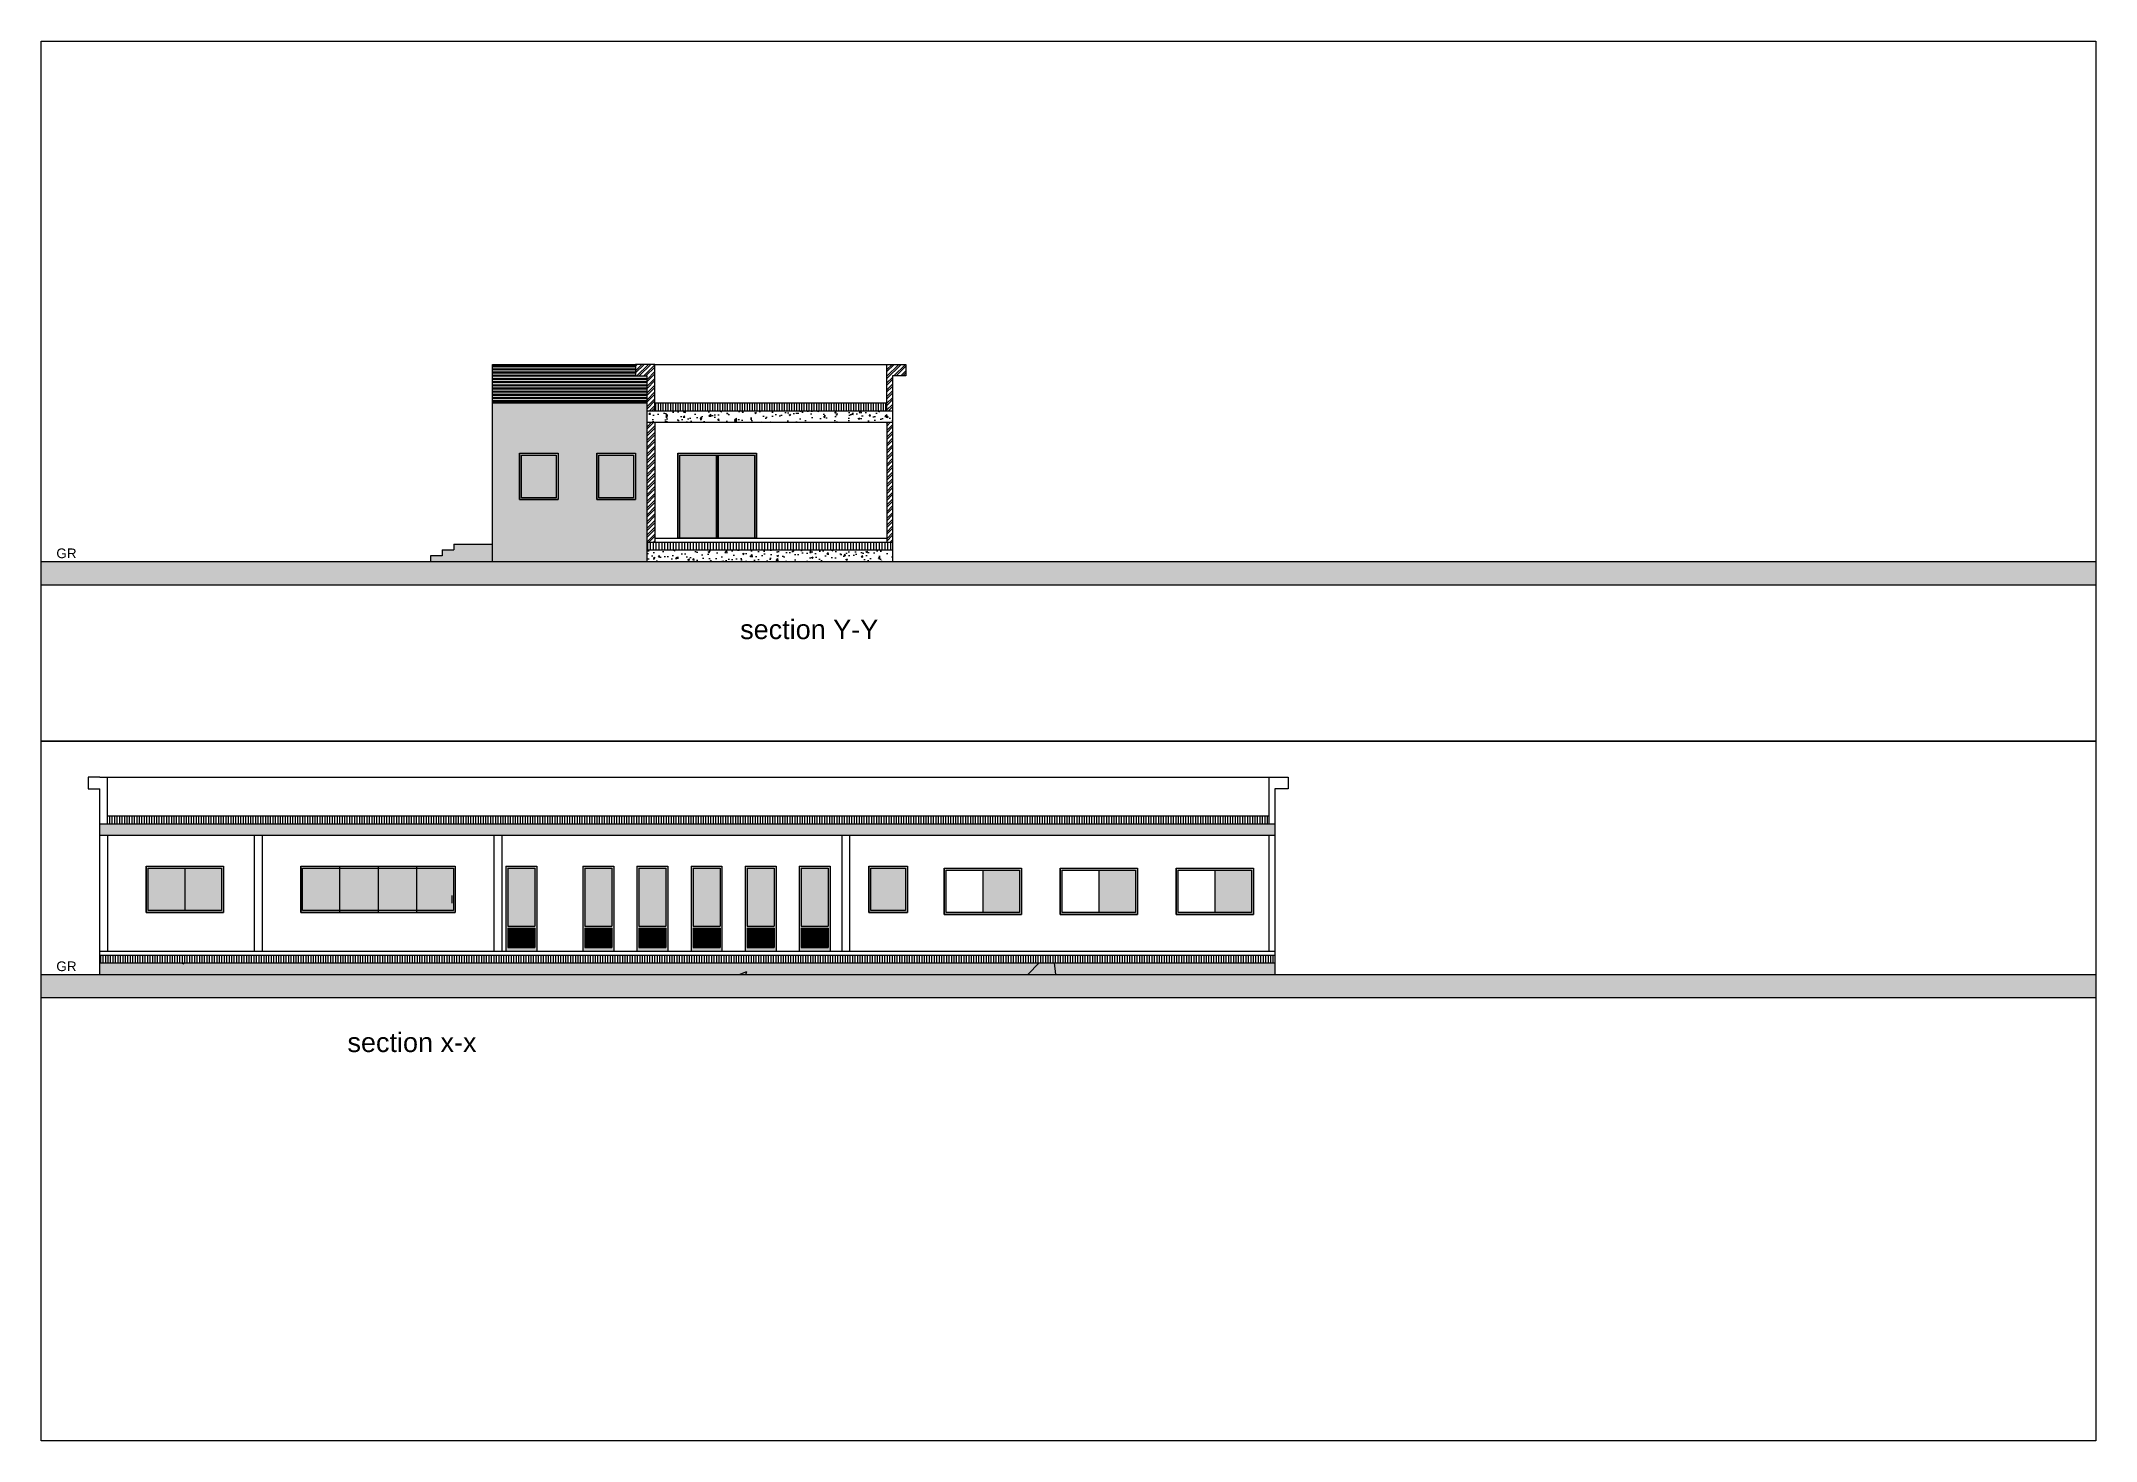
# Model space of a CAD drawing. Header units: inches. Extents: x 4 to 844, y 19 to 530.
# Drawn here: x 6.1 to 59.3, y 99 to 135.2 of the extents above; entities that cross this region are included whole.
import ezdxf

# ---------------------------------------------------------------- set-up
doc = ezdxf.new("R2010")
doc.units = ezdxf.units.IN
doc.header["$MEASUREMENT"] = 0
doc.styles.get("Standard").update_dxf_attribs({"font": 'arial.ttf'})
pattern_1 = [(45, (-186.50954, 80.88656), (-0.087504464, 0.087504464), []), (45, (-186.4512, 80.88656), (-0.087504464, 0.087504464), [])]

msp = doc.modelspace()

# ---------------------------------------------------------------- texts
at = {"lineweight": 0, "attachment_point": 1}
for s, width, insert, char_height in [('GR', 1.1811259, (6.50059, 122.04528), 0.25), ('section Y-Y', 6, (24.19287, 120.20165), 0.5), ('GR', 1.1811259, (6.50059, 111.36242), 0.25), ('section x-x', 6, (14.0329, 109.51879), 0.5)]:
    msp.add_mtext_dynamic_manual_height_columns(s, width=width, gutter_width=1, heights=[0], dxfattribs=dict(at, insert=insert, char_height=char_height))

# ---------------------------------------------------------------- hatches: boundary and pattern name
at = {"lineweight": 0}
h = msp.add_hatch(color=0, dxfattribs=at)
h.dxf.hatch_style = 1
h.paths.add_polyline_path([(21.78261, 125.80941), (21.78261, 126.50941), (21.48261, 126.50941), (21.48261, 126.80941), (17.78261, 126.80941), (17.78261, 125.80941)])
at = {"lineweight": 0, "true_color": 0x293189}
h = msp.add_hatch(dxfattribs=at)
h.set_pattern_fill('PLAST', color=177, scale=0.33)
h.set_pattern_definition([(0, (-186.50954, 80.88656), (0, 0.0825), []), (0, (-186.50954, 80.896875), (0, 0.0825), []), (0, (-186.50954, 80.90719), (0, 0.0825), [])])
h.paths.add_polyline_path([(17.78261, 126.80941), (17.78261, 125.80941), (21.78261, 125.80941), (21.78261, 126.50941), (21.48261, 126.50941), (21.48261, 126.80941)])
at = {"lineweight": 0}
h = msp.add_hatch(dxfattribs=at)
h.set_pattern_fill('ANSI32', color=32, scale=0.33)
h.set_pattern_definition(pattern_1)
h.paths.add_polyline_path([(21.78261, 125.60941), (21.98261, 125.60941), (21.98261, 126.80941), (21.48261, 126.80941), (21.48261, 126.50941), (21.78261, 126.50941)])
h = msp.add_hatch(dxfattribs=at)
h.set_pattern_fill('ANSI32', color=32, scale=0.33)
h.set_pattern_definition(pattern_1)
h.paths.add_polyline_path([(21.78261, 122.20941), (21.98261, 122.20941), (21.98261, 125.30941), (21.78261, 125.30941)])
h.paths.add_polyline_path([(27.98442, 122.20941), (28.13442, 122.20941), (28.13442, 125.30941), (27.98442, 125.30941)])
h.paths.add_polyline_path([(27.98261, 126.80941), (27.98261, 125.60941), (28.13442, 125.60941), (28.13442, 126.50941), (28.48261, 126.50941), (28.48261, 126.80941)])
at = {"lineweight": 0, "true_color": 0x4554a5}
h = msp.add_hatch(color=175, dxfattribs=at)
h.dxf.hatch_style = 1
h.paths.add_polyline_path([(17.78261, 125.80941), (17.78261, 122.30941), (17.78261, 121.70941), (21.78261, 121.70941), (21.78261, 125.80941)])
h.paths.add_polyline_path([(19.48261, 124.50941), (19.48261, 123.30941), (18.48261, 123.30941), (18.48261, 124.50941)], flags=16)
h.paths.add_polyline_path([(19.43261, 124.45941), (19.43261, 123.35941), (18.53261, 123.35941), (18.53261, 124.45941)], flags=0)
h.paths.add_polyline_path([(20.48261, 124.50941), (21.48261, 124.50941), (21.48261, 123.30941), (20.48261, 123.30941)], flags=16)
h.paths.add_polyline_path([(20.53261, 124.45941), (21.43261, 124.45941), (21.43261, 123.35941), (20.53261, 123.35941)], flags=0)
at = {"lineweight": 0}
h = msp.add_hatch(dxfattribs=at)
h.set_pattern_fill('AR-CONC', color=32, scale=0.062)
h.set_pattern_definition([(50, (-186.50954, 80.88656), (0.4447013, -0.0389063), [0.0465, -0.5115]), (355, (-186.50954, 80.88656), (-0.0860258, 0.4663591), [0.0372, -0.4092]), (100.45144, (-186.4725, 80.8833), (0.3586755, 0.4274528), [0.0395189, -0.4347081]), (46.1842, (-186.50954, 81.01056), (0.6616896, -0.102622), [0.06975, -0.76725]), (96.63564, (-186.4544, 81.002), (0.5794904, 0.6039535), [0.0592784, -0.6520625]), (351.18416, (-186.50954, 81.01056), (0.5794904, 0.6039535), [0.0558, -0.6138]), (21, (-186.44754, 80.97956), (0.3700824, -0.2496237), [0.0465, -0.5115]), (326, (-186.44754, 80.97956), (0.1508555, 0.449593), [0.0372, -0.4092]), (71.45144, (-186.4167, 80.95876), (0.5209379, 0.1999693), [0.0395189, -0.4347081]), (37.5, (-186.50954, 80.88656), (0.00753911, 0.20639419), [0, -0.40424, 0, -0.4154, 0, -0.41075]), (7.5, (-186.50954, 80.88656), (0.16310311, 0.24453526), [0, -0.23684, 0, -0.39494, 0, -0.15655]), (327.5, (-186.6478, 80.88656), (0.33096991, -0.01398402), [0, -0.155, 0, -0.4836, 0, -0.6417]), (317.5, (-186.7098, 80.88656), (0.36157542, 0.0620651), [0, -0.2015, 0, -0.32116, 0, -0.4557])])
h.paths.add_polyline_path([(21.78261, 125.60941), (21.78261, 125.30941), (28.13442, 125.30941), (28.13442, 125.60941)])
h.paths.add_polyline_path([(21.78261, 122.00941), (21.78261, 121.70941), (28.13442, 121.70941), (28.13442, 122.00941)])
h = msp.add_hatch(dxfattribs=at)
h.set_pattern_fill('_USER', color=32, scale=0.064, angle=90, pattern_type=0)
h.set_pattern_definition([(90, (-98.9475, 58.39074), (-0.064, 4e-18), [])])
h.paths.add_polyline_path([(21.98261, 125.60941), (27.98261, 125.60941), (27.98261, 125.80941), (21.98261, 125.80941)])
h = msp.add_hatch(color=34, dxfattribs=at)
h.dxf.hatch_style = 1
h.paths.add_polyline_path([(18.48261, 123.30941), (19.48261, 123.30941), (19.48261, 124.50941), (18.48261, 124.50941)])
h.paths.add_polyline_path([(18.53261, 123.35941), (19.43261, 123.35941), (19.43261, 124.45941), (18.53261, 124.45941)], flags=16)
h = msp.add_hatch(color=256, dxfattribs=at)
h.dxf.hatch_style = 1
h.set_gradient(color1=(173, 221, 247))
h.paths.add_polyline_path([(18.53261, 123.35941), (19.43261, 123.35941), (19.43261, 124.45941), (18.53261, 124.45941)])
h = msp.add_hatch(color=34, dxfattribs=at)
h.dxf.hatch_style = 1
h.paths.add_polyline_path([(20.48261, 123.30941), (21.48261, 123.30941), (21.48261, 124.50941), (20.48261, 124.50941)])
h.paths.add_polyline_path([(20.53261, 123.35941), (21.43261, 123.35941), (21.43261, 124.45941), (20.53261, 124.45941)], flags=16)
h = msp.add_hatch(color=256, dxfattribs=at)
h.dxf.hatch_style = 1
h.set_gradient(color1=(173, 221, 247))
h.paths.add_polyline_path([(20.53261, 123.35941), (21.43261, 123.35941), (21.43261, 124.45941), (20.53261, 124.45941)])
h = msp.add_hatch(color=32, dxfattribs=at)
h.dxf.hatch_style = 1
h.paths.add_polyline_path([(24.61459, 124.50941), (22.58261, 124.50941), (22.58261, 122.30941), (22.63261, 122.30941), (22.63261, 124.45941), (24.56459, 124.45941), (24.56459, 122.30941), (24.61459, 122.30941)])
at = {"lineweight": 0, "true_color": 0xedee99}
h = msp.add_hatch(color=61, dxfattribs=at)
h.dxf.hatch_style = 1
h.paths.add_polyline_path([(23.5986, 124.45941), (22.63261, 124.45941), (22.63261, 122.30941), (23.5986, 122.30941)])
h.paths.add_polyline_path([(24.56459, 124.45941), (23.5986, 124.45941), (23.5986, 122.30941), (24.56459, 122.30941)])
at = {"lineweight": 0, "true_color": 0x939598}
h = msp.add_hatch(color=252, dxfattribs=at)
h.dxf.hatch_style = 1
h.paths.add_polyline_path([(17.78261, 122.15941), (16.78041, 122.15941), (16.78041, 122.00941), (16.48041, 122.00941), (16.48041, 121.85941), (16.18041, 121.85941), (16.18041, 121.70941), (17.78261, 121.70941)])
at = {"lineweight": 0}
h = msp.add_hatch(dxfattribs=at)
h.set_pattern_fill('_USER', color=32, scale=0.074, angle=90, pattern_type=0)
h.set_pattern_definition([(90, (-186.50954, 80.88656), (-0.074, 5e-18), [])])
h.paths.add_polyline_path([(28.13442, 122.20941), (21.78261, 122.20941), (21.78261, 122.00941), (28.13442, 122.00941)])
h = msp.add_hatch(dxfattribs=at)
h.set_pattern_fill('EARTH', color=0, scale=3.3, angle=45)
h.set_pattern_definition([(45, (-118.71586, 89.363), (1e-16, 1.1667262), [0.825, -0.825]), (45, (-118.9346, 89.5818), (1e-16, 1.1667262), [0.825, -0.825]), (45, (-119.1534, 89.80055), (1e-16, 1.1667262), [0.825, -0.825]), (135, (-119.1534, 89.9464), (-1.1667262, 1e-16), [0.825, -0.825]), (135, (-118.9346, 90.16515), (-1.1667262, 1e-16), [0.825, -0.825]), (135, (-118.71586, 90.3839), (-1.1667262, 1e-16), [0.825, -0.825])])
h.paths.add_polyline_path([(59.26807, 121.70941), (6.10626, 121.70941), (6.10626, 121.10941), (59.26807, 121.10941)])
h = msp.add_hatch(dxfattribs=at)
h.set_pattern_fill('AR-CONC', color=32, scale=0.055)
h.set_pattern_definition([(50, (-196.66952, 88.3098), (0.3944931, -0.03451367), [0.04125, -0.45375]), (355, (-196.6695, 88.3098), (-0.0763132, 0.4137057), [0.033, -0.363]), (100.45144, (-196.63664, 88.30693), (0.31817987, 0.379192), [0.0350571, -0.38562816]), (46.1842, (-196.6695, 88.4198), (0.5869827, -0.0910356), [0.061875, -0.680625]), (96.63564, (-196.6206, 88.4122), (0.5140641, 0.5357652), [0.0525857, -0.5784426]), (351.18416, (-196.6695, 88.4198), (0.514064, 0.5357652), [0.0495, -0.5445]), (21, (-196.61452, 88.3923), (0.3282989, -0.2214404), [0.04125, -0.45375]), (326, (-196.6145, 88.3923), (0.1338234, 0.3988325), [0.033, -0.363]), (71.45144, (-196.58716, 88.37386), (0.4621223, 0.17739213), [0.0350571, -0.38562816]), (37.5, (-196.66952, 88.30981), (0.00668792, 0.18309162), [0, -0.3586, 0, -0.3685, 0, -0.364375]), (7.5, (-196.66952, 88.30981), (0.14468825, 0.21692644), [0, -0.2101, 0, -0.35035, 0, -0.138875]), (327.5, (-196.79217, 88.30981), (0.29360234, -0.01240518), [0, -0.1375, 0, -0.429, 0, -0.56925]), (317.5, (-196.84717, 88.3098), (0.3207524, 0.05505774), [0, -0.17875, 0, -0.2849, 0, -0.40425])])
h.paths.add_polyline_path([(7.62263, 114.92655), (7.62263, 114.62655), (38.02263, 114.62655), (38.02263, 114.92655)])
h.paths.add_polyline_path([(7.62263, 111.32655), (7.62263, 111.02655), (38.02263, 111.02655), (38.02263, 111.32655)])
h = msp.add_hatch(dxfattribs=at)
h.set_pattern_fill('_USER', color=32, scale=0.064, angle=90, pattern_type=0)
h.set_pattern_definition([(90, (-109.107475, 47.70788), (-0.064, 4e-18), [])])
h.paths.add_polyline_path([(7.82263, 115.12655), (7.82263, 114.92655), (37.87083, 114.92655), (37.87083, 115.12655)])
h = msp.add_hatch(color=34, dxfattribs=at)
h.dxf.hatch_style = 1
h.paths.add_polyline_path([(10.82263, 113.82655), (9.82263, 113.82655), (9.82263, 113.77655), (10.77263, 113.77655), (10.77263, 112.67655), (9.82263, 112.67655), (9.82263, 112.62655), (10.82263, 112.62655)])
h.paths.add_polyline_path([(9.82263, 113.82655), (8.82263, 113.82655), (8.82263, 112.62655), (9.82263, 112.62655), (9.82263, 112.67655), (8.87263, 112.67655), (8.87263, 113.77655), (9.82263, 113.77655)])
h = msp.add_hatch(color=256, dxfattribs=at)
h.dxf.hatch_style = 1
h.set_gradient(color1=(173, 221, 247))
h.paths.add_polyline_path([(8.87263, 112.67655), (9.82263, 112.67655), (9.82263, 113.77655), (8.87263, 113.77655)], flags=17)
h.paths.add_polyline_path([(10.77263, 113.77655), (8.87263, 113.77655), (8.87263, 112.67655), (10.77263, 112.67655)])
h = msp.add_hatch(color=256, dxfattribs=at)
h.dxf.hatch_style = 1
h.set_gradient(color1=(173, 221, 247))
h.paths.add_polyline_path([(15.82263, 113.77655), (14.82263, 113.77655), (14.82263, 112.67655), (15.82263, 112.67655)])
h.paths.add_polyline_path([(9.82263, 113.77655), (8.87263, 113.77655), (8.87263, 112.67655), (9.82263, 112.67655)])
h = msp.add_hatch(color=34, dxfattribs=at)
h.dxf.hatch_style = 1
h.paths.add_polyline_path([(14.82263, 113.82655), (14.82263, 113.77655), (15.82263, 113.77655), (15.82263, 113.82655)], flags=16)
h.paths.add_polyline_path([(16.77263, 113.77655), (16.77263, 112.67655), (15.82263, 112.67655), (15.82263, 112.62655), (16.82263, 112.62655), (16.82263, 113.82655), (15.82263, 113.82655), (15.82263, 113.77655)], flags=16)
h.paths.add_polyline_path([(16.82263, 112.62655), (16.82263, 113.82655), (14.82263, 113.82655), (14.82263, 113.77655), (16.77263, 113.77655), (16.77263, 112.67655), (14.82263, 112.67655), (14.82263, 112.62655)], flags=17)
h.paths.add_polyline_path([(16.82263, 112.62655), (16.82263, 113.82655), (13.82263, 113.82655), (13.82263, 113.77655), (16.77263, 113.77655), (16.77263, 112.67655), (13.82263, 112.67655), (13.82263, 112.62655)])
h.paths.add_polyline_path([(13.82263, 113.77655), (13.82263, 113.82655), (12.82263, 113.82655), (12.82263, 112.62655), (13.82263, 112.62655), (13.82263, 112.67655), (12.87263, 112.67655), (12.87263, 113.77655)])
h = msp.add_hatch(color=256, dxfattribs=at)
h.dxf.hatch_style = 1
h.set_gradient(color1=(173, 221, 247))
h.paths.add_polyline_path([(13.82263, 113.77655), (12.87263, 113.77655), (12.87263, 112.67655), (13.82263, 112.67655)], flags=0)
h.paths.add_polyline_path([(12.87263, 113.77655), (12.87263, 112.67655), (14.82263, 112.67655), (14.82263, 113.77655)], flags=16)
h.paths.add_polyline_path([(12.87263, 113.77655), (12.87263, 112.67655), (15.82263, 112.67655), (15.82263, 113.77655)], flags=17)
h.paths.add_polyline_path([(12.87263, 113.77655), (12.87263, 112.67655), (16.77263, 112.67655), (16.77263, 113.77655)])
at = {"lineweight": 0, "true_color": 0x293189}
h = msp.add_hatch(color=177, dxfattribs=at)
h.dxf.hatch_style = 1
h.paths.add_polyline_path([(18.9311, 113.82655), (18.1311, 113.82655), (18.1311, 111.62655), (18.9311, 111.62655)])
h.paths.add_polyline_path([(18.1811, 113.77655), (18.1811, 112.27655), (18.8811, 112.27655), (18.8811, 113.77655)], flags=16)
h.paths.add_polyline_path([(18.8811, 112.22655), (18.8811, 111.72655), (18.1811, 111.72655), (18.1811, 112.22655)], flags=16)
at = {"lineweight": 0, "true_color": 0x7aafdf}
h = msp.add_hatch(color=143, dxfattribs=at)
h.dxf.hatch_style = 1
h.paths.add_polyline_path([(18.1811, 112.27655), (18.8811, 112.27655), (18.8811, 113.77655), (18.1811, 113.77655)])
at = {"lineweight": 0, "true_color": 0x293189}
h = msp.add_hatch(color=177, dxfattribs=at)
h.dxf.hatch_style = 1
h.paths.add_polyline_path([(20.9224, 113.82655), (20.1224, 113.82655), (20.1224, 111.62655), (20.9224, 111.62655)])
h.paths.add_polyline_path([(20.1724, 113.77655), (20.1724, 112.27655), (20.8724, 112.27655), (20.8724, 113.77655)], flags=16)
h.paths.add_polyline_path([(20.8724, 112.22655), (20.8724, 111.72655), (20.1724, 111.72655), (20.1724, 112.22655)], flags=16)
at = {"lineweight": 0, "true_color": 0x7aafdf}
h = msp.add_hatch(color=143, dxfattribs=at)
h.dxf.hatch_style = 1
h.paths.add_polyline_path([(20.1724, 112.27655), (20.8724, 112.27655), (20.8724, 113.77655), (20.1724, 113.77655)])
at = {"lineweight": 0, "true_color": 0x293189}
h = msp.add_hatch(color=177, dxfattribs=at)
h.dxf.hatch_style = 1
h.paths.add_polyline_path([(22.32246, 113.82655), (21.52246, 113.82655), (21.52246, 111.62655), (22.32246, 111.62655)])
h.paths.add_polyline_path([(21.57246, 113.77655), (21.57246, 112.27655), (22.27246, 112.27655), (22.27246, 113.77655)], flags=16)
h.paths.add_polyline_path([(22.27246, 112.22655), (22.27246, 111.72655), (21.57246, 111.72655), (21.57246, 112.22655)], flags=16)
at = {"lineweight": 0, "true_color": 0x7aafdf}
h = msp.add_hatch(color=143, dxfattribs=at)
h.dxf.hatch_style = 1
h.paths.add_polyline_path([(21.57246, 112.27655), (22.27246, 112.27655), (22.27246, 113.77655), (21.57246, 113.77655)])
at = {"lineweight": 0, "true_color": 0x293189}
h = msp.add_hatch(color=177, dxfattribs=at)
h.dxf.hatch_style = 1
h.paths.add_polyline_path([(23.72252, 113.82655), (22.92252, 113.82655), (22.92252, 111.62655), (23.72252, 111.62655)])
h.paths.add_polyline_path([(22.97252, 113.77655), (22.97252, 112.27655), (23.67252, 112.27655), (23.67252, 113.77655)], flags=16)
h.paths.add_polyline_path([(23.67252, 112.22655), (23.67252, 111.72655), (22.97252, 111.72655), (22.97252, 112.22655)], flags=16)
at = {"lineweight": 0, "true_color": 0x7aafdf}
h = msp.add_hatch(color=143, dxfattribs=at)
h.dxf.hatch_style = 1
h.paths.add_polyline_path([(22.97252, 112.27655), (23.67252, 112.27655), (23.67252, 113.77655), (22.97252, 113.77655)])
at = {"lineweight": 0, "true_color": 0x293189}
h = msp.add_hatch(color=177, dxfattribs=at)
h.dxf.hatch_style = 1
h.paths.add_polyline_path([(25.12258, 113.82655), (24.32258, 113.82655), (24.32258, 111.62655), (25.12258, 111.62655)])
h.paths.add_polyline_path([(24.37258, 113.77655), (24.37258, 112.27655), (25.07258, 112.27655), (25.07258, 113.77655)], flags=16)
h.paths.add_polyline_path([(25.07258, 112.22655), (25.07258, 111.72655), (24.37258, 111.72655), (24.37258, 112.22655)], flags=16)
at = {"lineweight": 0, "true_color": 0x7aafdf}
h = msp.add_hatch(color=143, dxfattribs=at)
h.dxf.hatch_style = 1
h.paths.add_polyline_path([(24.37258, 112.27655), (25.07258, 112.27655), (25.07258, 113.77655), (24.37258, 113.77655)])
at = {"lineweight": 0, "true_color": 0x293189}
h = msp.add_hatch(color=177, dxfattribs=at)
h.dxf.hatch_style = 1
h.paths.add_polyline_path([(26.52263, 113.82655), (25.72263, 113.82655), (25.72263, 111.62655), (26.52263, 111.62655)])
h.paths.add_polyline_path([(25.77263, 113.77655), (25.77263, 112.27655), (26.47263, 112.27655), (26.47263, 113.77655)], flags=16)
h.paths.add_polyline_path([(26.47263, 112.22655), (26.47263, 111.72655), (25.77263, 111.72655), (25.77263, 112.22655)], flags=16)
at = {"lineweight": 0, "true_color": 0x7aafdf}
h = msp.add_hatch(color=143, dxfattribs=at)
h.dxf.hatch_style = 1
h.paths.add_polyline_path([(25.77263, 112.27655), (26.47263, 112.27655), (26.47263, 113.77655), (25.77263, 113.77655)])
at = {"lineweight": 0}
h = msp.add_hatch(color=34, dxfattribs=at)
h.dxf.hatch_style = 1
h.paths.add_polyline_path([(27.52263, 112.62655), (28.52263, 112.62655), (28.52263, 113.82655), (27.52263, 113.82655)])
h.paths.add_polyline_path([(27.57263, 112.67655), (28.47263, 112.67655), (28.47263, 113.77655), (27.57263, 113.77655)], flags=16)
h = msp.add_hatch(color=256, dxfattribs=at)
h.dxf.hatch_style = 1
h.set_gradient(color1=(173, 221, 247))
h.paths.add_polyline_path([(27.57263, 113.77655), (27.57263, 112.67655), (28.47263, 112.67655), (28.47263, 113.77655)])
h = msp.add_hatch(color=34, dxfattribs=at)
h.dxf.hatch_style = 1
h.paths.add_polyline_path([(31.47263, 113.77655), (30.47263, 113.77655), (30.47263, 113.72655), (31.42263, 113.72655), (31.42263, 112.62655), (30.47263, 112.62655), (30.47263, 112.57655), (31.47263, 112.57655)])
h.paths.add_polyline_path([(30.47263, 113.77655), (29.47263, 113.77655), (29.47263, 112.57655), (30.47263, 112.57655), (30.47263, 112.62655), (29.52263, 112.62655), (29.52263, 113.72655), (30.47263, 113.72655)])
h = msp.add_hatch(color=34, dxfattribs=at)
h.dxf.hatch_style = 1
h.paths.add_polyline_path([(34.47263, 113.77655), (33.47263, 113.77655), (33.47263, 113.72655), (34.42263, 113.72655), (34.42263, 112.62655), (33.47263, 112.62655), (33.47263, 112.57655), (34.47263, 112.57655)])
h.paths.add_polyline_path([(33.47263, 113.77655), (32.47263, 113.77655), (32.47263, 112.57655), (33.47263, 112.57655), (33.47263, 112.62655), (32.52263, 112.62655), (32.52263, 113.72655), (33.47263, 113.72655)])
h = msp.add_hatch(color=34, dxfattribs=at)
h.dxf.hatch_style = 1
h.paths.add_polyline_path([(37.47263, 113.77655), (36.47263, 113.77655), (36.47263, 113.72655), (37.42263, 113.72655), (37.42263, 112.62655), (36.47263, 112.62655), (36.47263, 112.57655), (37.47263, 112.57655)])
h.paths.add_polyline_path([(36.47263, 113.77655), (35.47263, 113.77655), (35.47263, 112.57655), (36.47263, 112.57655), (36.47263, 112.62655), (35.52263, 112.62655), (35.52263, 113.72655), (36.47263, 113.72655)])
h = msp.add_hatch(color=256, dxfattribs=at)
h.dxf.hatch_style = 1
h.set_gradient(color1=(173, 221, 247))
h.paths.add_polyline_path([(29.52263, 112.62655), (30.47263, 112.62655), (30.47263, 113.72655), (29.52263, 113.72655)], flags=17)
h.paths.add_polyline_path([(31.42263, 113.72655), (29.52263, 113.72655), (29.52263, 112.62655), (31.42263, 112.62655)])
h = msp.add_hatch(color=256, dxfattribs=at)
h.dxf.hatch_style = 1
h.set_gradient(color1=(173, 221, 247))
h.paths.add_polyline_path([(32.52263, 112.62655), (33.47263, 112.62655), (33.47263, 113.72655), (32.52263, 113.72655)], flags=17)
h.paths.add_polyline_path([(34.42263, 113.72655), (32.52263, 113.72655), (32.52263, 112.62655), (34.42263, 112.62655)])
h = msp.add_hatch(color=256, dxfattribs=at)
h.dxf.hatch_style = 1
h.set_gradient(color1=(173, 221, 247))
h.paths.add_polyline_path([(35.52263, 112.62655), (36.47263, 112.62655), (36.47263, 113.72655), (35.52263, 113.72655)], flags=17)
h.paths.add_polyline_path([(37.42263, 113.72655), (35.52263, 113.72655), (35.52263, 112.62655), (37.42263, 112.62655)])
at = {"lineweight": 0, "true_color": 0x293189}
h = msp.add_hatch(dxfattribs=at)
h.set_pattern_fill('ANSI31', color=177, scale=0.18, angle=135)
h.set_pattern_definition([(180, (-10.159977, 7.423248), (-3e-18, -0.0225), [])])
h.paths.add_polyline_path([(18.1811, 112.22655), (18.1811, 111.72655), (18.8811, 111.72655), (18.8811, 112.22655)])
h = msp.add_hatch(dxfattribs=at)
h.set_pattern_fill('ANSI31', color=177, scale=0.18, angle=135)
h.set_pattern_definition([(180, (-8.168681, 7.423248), (-3e-18, -0.0225), [])])
h.paths.add_polyline_path([(20.1724, 112.22655), (20.1724, 111.72655), (20.8724, 111.72655), (20.8724, 112.22655)])
h = msp.add_hatch(dxfattribs=at)
h.set_pattern_fill('ANSI31', color=177, scale=0.18, angle=135)
h.set_pattern_definition([(180, (-6.768623, 7.423248), (-3e-18, -0.0225), [])])
h.paths.add_polyline_path([(21.57246, 112.22655), (21.57246, 111.72655), (22.27246, 111.72655), (22.27246, 112.22655)])
h = msp.add_hatch(dxfattribs=at)
h.set_pattern_fill('ANSI31', color=177, scale=0.18, angle=135)
h.set_pattern_definition([(180, (-5.368564, 7.423248), (-3e-18, -0.0225), [])])
h.paths.add_polyline_path([(22.97252, 112.22655), (22.97252, 111.72655), (23.67252, 111.72655), (23.67252, 112.22655)])
h = msp.add_hatch(dxfattribs=at)
h.set_pattern_fill('ANSI31', color=177, scale=0.18, angle=135)
h.set_pattern_definition([(180, (-3.968505, 7.423248), (-3e-18, -0.0225), [])])
h.paths.add_polyline_path([(24.37258, 112.22655), (24.37258, 111.72655), (25.07258, 111.72655), (25.07258, 112.22655)])
h = msp.add_hatch(dxfattribs=at)
h.set_pattern_fill('ANSI31', color=177, scale=0.18, angle=135)
h.set_pattern_definition([(180, (-2.568447, 7.423248), (-3e-18, -0.0225), [])])
h.paths.add_polyline_path([(25.77263, 112.22655), (25.77263, 111.72655), (26.47263, 111.72655), (26.47263, 112.22655)])
at = {"lineweight": 0}
h = msp.add_hatch(dxfattribs=at)
h.set_pattern_fill('_USER', color=32, scale=0.064, angle=90, pattern_type=0)
h.set_pattern_definition([(90, (-115.55047, 53.00788), (-0.064, 4e-18), [])])
h.paths.add_polyline_path([(38.02263, 111.32655), (38.02263, 111.52655), (7.62263, 111.52655), (7.62263, 111.32655)])
at = {"lineweight": 0, "true_color": 0x636466}
h = msp.add_hatch(dxfattribs=at)
h.set_pattern_fill('AR-CONC', color=251)
h.set_pattern_definition([(50, (-196.6695, 88.31), (7.1726, -0.62752), [0.75, -8.25]), (355, (-196.6695, 88.31), (-1.38751, 7.52192), [0.6, -6.6]), (100.4514, (-196.072, 88.2575), (5.78509, 6.8944), [0.6374, -7.01142]), (46.184, (-196.6695, 90.31), (10.6724, -1.6552), [1.125, -12.375]), (96.6356, (-195.78, 90.172), (9.3466, 9.7412), [0.9561, -10.51714]), (351.184, (-196.67, 90.31), (9.3466, 9.7412), [0.9, -9.9]), (21, (-195.6695, 89.81), (5.96907, -4.02619), [0.75, -8.25]), (326, (-195.6695, 89.81), (2.43315, 7.2515), [0.6, -6.6]), (71.4514, (-195.172, 89.474), (8.40222, 3.22531), [0.6374, -7.01142]), (37.5, (-196.6695, 88.3098), (0.121599, 3.328939), [0, -6.52, 0, -6.7, 0, -6.625]), (7.5, (-196.6695, 88.3098), (2.630695, 3.944117), [0, -3.82, 0, -6.37, 0, -2.525]), (327.5, (-198.8995, 88.3098), (5.338224, -0.22555), [0, -2.5, 0, -7.8, 0, -10.35]), (317.5, (-199.8995, 88.31), (5.83186, 1.00105), [0, -3.25, 0, -5.18, 0, -7.35])])
h.paths.add_polyline_path([(7.62263, 111.32655), (7.62263, 111.02655), (38.02263, 111.02655), (38.02263, 111.32655)])
at = {"lineweight": 0}
h = msp.add_hatch(dxfattribs=at)
h.set_pattern_fill('EARTH', color=0, scale=3.3, angle=45)
h.set_pattern_definition([(45, (-118.71586, 78.6802), (1e-16, 1.1667262), [0.825, -0.825]), (45, (-118.9346, 78.8989), (1e-16, 1.1667262), [0.825, -0.825]), (45, (-119.1534, 79.1177), (1e-16, 1.1667262), [0.825, -0.825]), (135, (-119.1534, 79.2635), (-1.1667262, 1e-16), [0.825, -0.825]), (135, (-118.9346, 79.4823), (-1.1667262, 1e-16), [0.825, -0.825]), (135, (-118.71586, 79.70105), (-1.1667262, 1e-16), [0.825, -0.825])])
h.paths.add_polyline_path([(59.26807, 111.02655), (6.10626, 111.02655), (6.10626, 110.42655), (59.26807, 110.42655)])

# ---------------------------------------------------------------- linework, layer by layer
at = {"color": 32, "lineweight": 0}
for p, q in [((17.78261, 122.30941), (17.78261, 126.80941)), ((17.78261, 126.80941), (21.48261, 126.80941)), ((21.98261, 126.80941), (21.48261, 126.80941)), ((21.48261, 126.80941), (21.48261, 126.50941)), ((21.98261, 125.60941), (21.98261, 126.80941)), ((21.98261, 126.80941), (28.48261, 126.80941)), ((27.98261, 126.80941), (27.98261, 125.60941)), ((27.98261, 126.80941), (28.48261, 126.80941)), ((28.48261, 126.80941), (28.48261, 126.50941)), ((21.48261, 126.50941), (21.78261, 126.50941)), ((21.78261, 121.70941), (21.78261, 126.50941)), ((28.13442, 126.50941), (28.13442, 121.70941)), ((28.48261, 126.50941), (28.13442, 126.50941)), ((17.78261, 121.70941), (17.78261, 125.30941)), ((21.98261, 125.30941), (21.98261, 122.20941)), ((27.98442, 125.30941), (27.98442, 122.20941)), ((7.62263, 116.12655), (7.32263, 116.12655)), ((7.32263, 116.12655), (7.32263, 115.82655)), ((7.62263, 116.12655), (7.92263, 116.12655)), ((7.62263, 116.12655), (37.87083, 116.12655)), ((7.82263, 114.92655), (7.82263, 116.12655)), ((37.87083, 116.12655), (37.87083, 114.92655)), ((37.87083, 116.12655), (38.37083, 116.12655)), ((38.37083, 116.12655), (38.37083, 115.82655)), ((7.32263, 115.82655), (7.62263, 115.82655)), ((7.62263, 111.62655), (7.62263, 115.82655)), ((38.02263, 115.82655), (38.02263, 111.02655)), ((38.37083, 115.82655), (38.02263, 115.82655)), ((7.62263, 111.02655), (7.62263, 114.62655)), ((7.82263, 114.62655), (7.82263, 111.62655)), ((37.87263, 114.62655), (37.87263, 111.62655))]:
    msp.add_line(p, q, dxfattribs=at)
at = {"lineweight": 0}
for p, q in [((17.78261, 125.80941), (21.78261, 125.80941)), ((21.78261, 125.60941), (28.13442, 125.60941)), ((21.98261, 125.80941), (27.98261, 125.80941)), ((21.78261, 125.30941), (28.13442, 125.30941)), ((21.78261, 125.30941), (28.13442, 125.30941)), ((18.48261, 124.50941), (19.48261, 124.50941)), ((20.48261, 124.50941), (21.48261, 124.50941)), ((22.58261, 124.50941), (24.61459, 124.50941)), ((22.58261, 124.50941), (24.61459, 124.50941)), ((22.58261, 122.30941), (22.58261, 124.50941)), ((22.63261, 124.45941), (24.56459, 124.45941)), ((22.63261, 122.30941), (22.63261, 124.45941)), ((24.56459, 124.45941), (24.56459, 122.30941)), ((24.61459, 124.50941), (24.61459, 122.30941)), ((18.48261, 123.30941), (19.48261, 123.30941)), ((20.48261, 123.30941), (21.48261, 123.30941)), ((21.98261, 122.30941), (27.98442, 122.30941)), ((24.61459, 122.30941), (22.58261, 122.30941)), ((16.48041, 121.85941), (16.18041, 121.85941)), ((16.48041, 122.00941), (16.78041, 122.00941)), ((16.78041, 122.15941), (17.78041, 122.15941)), ((21.78261, 122.20941), (28.13442, 122.20941)), ((21.78261, 122.00941), (28.13442, 122.00941)), ((6.10626, 121.70941), (59.26807, 121.70941)), ((6.10626, 121.10941), (59.26807, 121.10941)), ((7.62263, 114.92655), (38.02161, 114.92655)), ((7.82263, 115.12655), (37.87083, 115.12655)), ((7.62263, 114.62655), (38.02263, 114.62655)), ((7.62263, 114.62655), (38.02263, 114.62655)), ((11.62263, 114.62655), (11.62263, 111.62655)), ((11.82263, 114.62655), (11.82263, 111.62655)), ((17.82263, 114.62655), (17.82263, 111.62655)), ((18.02263, 114.62655), (18.02263, 111.62655)), ((26.82263, 114.62655), (26.82263, 111.62655)), ((27.02263, 114.62655), (27.02263, 111.62655)), ((8.82263, 113.82655), (10.82263, 113.82655)), ((12.82263, 113.82655), (16.82263, 113.82655)), ((18.1311, 113.82655), (18.9311, 113.82655)), ((18.1811, 113.77655), (18.8811, 113.77655)), ((20.1224, 113.82655), (20.9224, 113.82655)), ((20.1724, 113.77655), (20.8724, 113.77655)), ((21.52246, 113.82655), (22.32246, 113.82655)), ((21.57246, 113.77655), (22.27246, 113.77655)), ((22.92252, 113.82655), (23.72252, 113.82655)), ((22.97252, 113.77655), (23.67252, 113.77655)), ((24.32258, 113.82655), (25.12258, 113.82655)), ((24.37258, 113.77655), (25.07258, 113.77655)), ((25.72263, 113.82655), (26.52263, 113.82655)), ((25.77263, 113.77655), (26.47263, 113.77655)), ((27.52263, 113.82655), (28.52263, 113.82655)), ((29.47263, 113.77655), (31.47263, 113.77655)), ((29.47263, 113.77655), (31.47263, 113.77655)), ((32.47263, 113.77655), (34.47263, 113.77655)), ((32.47263, 113.77655), (34.47263, 113.77655)), ((35.47263, 113.77655), (37.47263, 113.77655)), ((35.47263, 113.77655), (37.47263, 113.77655)), ((8.82263, 112.62655), (10.82263, 112.62655)), ((12.82263, 112.62655), (16.82263, 112.62655)), ((18.1811, 112.27655), (18.8811, 112.27655)), ((18.1811, 112.22655), (18.8811, 112.22655)), ((20.1724, 112.27655), (20.8724, 112.27655)), ((20.1724, 112.22655), (20.8724, 112.22655)), ((21.57246, 112.27655), (22.27246, 112.27655)), ((21.57246, 112.22655), (22.27246, 112.22655)), ((22.97252, 112.27655), (23.67252, 112.27655)), ((22.97252, 112.22655), (23.67252, 112.22655)), ((24.37258, 112.27655), (25.07258, 112.27655)), ((24.37258, 112.22655), (25.07258, 112.22655)), ((25.77263, 112.27655), (26.47263, 112.27655)), ((25.77263, 112.22655), (26.47263, 112.22655)), ((27.52263, 112.62655), (28.52263, 112.62655)), ((29.47263, 112.57655), (31.47263, 112.57655)), ((29.47263, 112.57655), (31.47263, 112.57655)), ((32.47263, 112.57655), (34.47263, 112.57655)), ((32.47263, 112.57655), (34.47263, 112.57655)), ((35.47263, 112.57655), (37.47263, 112.57655)), ((35.47263, 112.57655), (37.47263, 112.57655)), ((18.1811, 111.72655), (18.8811, 111.72655)), ((20.1724, 111.72655), (20.8724, 111.72655)), ((21.57246, 111.72655), (22.27246, 111.72655)), ((22.97252, 111.72655), (23.67252, 111.72655)), ((24.37258, 111.72655), (25.07258, 111.72655)), ((25.77263, 111.72655), (26.47263, 111.72655)), ((7.62263, 111.62655), (38.02263, 111.62655)), ((7.62263, 111.52655), (38.02263, 111.52655)), ((7.62263, 111.32655), (38.02263, 111.32655)), ((18.1311, 111.62655), (18.9311, 111.62655)), ((20.1224, 111.62655), (20.9224, 111.62655)), ((21.52246, 111.62655), (22.32246, 111.62655)), ((22.92252, 111.62655), (23.72252, 111.62655)), ((24.32258, 111.62655), (25.12258, 111.62655)), ((25.72263, 111.62655), (26.52263, 111.62655)), ((6.10626, 111.02655), (59.26807, 111.02655)), ((6.10626, 110.42655), (59.26807, 110.42655))]:
    msp.add_line(p, q, dxfattribs=at)
at = {"color": 40, "lineweight": 0, "true_color": 0xf8d731}
for p, q in [((18.48261, 124.50941), (18.48261, 123.30941)), ((19.48261, 124.50941), (19.48261, 123.30941)), ((20.48261, 124.50941), (20.48261, 123.30941)), ((21.48261, 124.50941), (21.48261, 123.30941)), ((22.58261, 124.50941), (22.58261, 122.30941)), ((24.61459, 122.30941), (24.61459, 124.50941)), ((8.82263, 113.82655), (8.82263, 112.62655)), ((9.82263, 113.77655), (9.82263, 112.67655)), ((10.82263, 113.82655), (10.82263, 112.62655)), ((12.82263, 113.82655), (12.82263, 112.62655)), ((13.82263, 113.82655), (13.82263, 112.62655)), ((14.82263, 113.82655), (14.82263, 112.62655)), ((15.82263, 113.82655), (15.82263, 112.62655)), ((16.82263, 113.82655), (16.82263, 112.62655)), ((18.1311, 113.82655), (18.1311, 111.62655)), ((18.1811, 113.77655), (18.1811, 112.27655)), ((18.8811, 113.77655), (18.8811, 112.27655)), ((18.9311, 113.82655), (18.9311, 111.62655)), ((20.1224, 113.82655), (20.1224, 111.62655)), ((20.1724, 113.77655), (20.1724, 112.27655)), ((20.8724, 113.77655), (20.8724, 112.27655)), ((20.9224, 113.82655), (20.9224, 111.62655)), ((21.52246, 113.82655), (21.52246, 111.62655)), ((21.57246, 113.77655), (21.57246, 112.27655)), ((22.27246, 113.77655), (22.27246, 112.27655)), ((22.32246, 113.82655), (22.32246, 111.62655)), ((22.92252, 113.82655), (22.92252, 111.62655)), ((22.97252, 113.77655), (22.97252, 112.27655)), ((23.67252, 113.77655), (23.67252, 112.27655)), ((23.72252, 113.82655), (23.72252, 111.62655)), ((24.32258, 113.82655), (24.32258, 111.62655)), ((24.37258, 113.77655), (24.37258, 112.27655)), ((25.07258, 113.77655), (25.07258, 112.27655)), ((25.12258, 113.82655), (25.12258, 111.62655)), ((25.72263, 113.82655), (25.72263, 111.62655)), ((25.77263, 113.77655), (25.77263, 112.27655)), ((26.47263, 113.77655), (26.47263, 112.27655)), ((26.52263, 113.82655), (26.52263, 111.62655)), ((27.52263, 113.82655), (27.52263, 112.62655)), ((28.52263, 113.82655), (28.52263, 112.62655)), ((29.47263, 113.77655), (29.47263, 112.57655)), ((29.47263, 113.77655), (29.47263, 112.57655)), ((31.47263, 113.77655), (31.47263, 112.57655)), ((31.47263, 113.77655), (31.47263, 112.57655)), ((32.47263, 113.77655), (32.47263, 112.57655)), ((32.47263, 113.77655), (32.47263, 112.57655)), ((34.47263, 113.77655), (34.47263, 112.57655)), ((34.47263, 113.77655), (34.47263, 112.57655)), ((35.47263, 113.77655), (35.47263, 112.57655)), ((35.47263, 113.77655), (35.47263, 112.57655)), ((37.47263, 113.77655), (37.47263, 112.57655)), ((37.47263, 113.77655), (37.47263, 112.57655)), ((30.47263, 113.72655), (30.47263, 112.62655)), ((33.47263, 113.72655), (33.47263, 112.62655)), ((36.47263, 113.72655), (36.47263, 112.62655)), ((16.73099, 113.07046), (16.73099, 112.87046)), ((18.1811, 112.22655), (18.1811, 111.72655)), ((18.8811, 112.22655), (18.8811, 111.72655)), ((20.1724, 112.22655), (20.1724, 111.72655)), ((20.8724, 112.22655), (20.8724, 111.72655)), ((21.57246, 112.22655), (21.57246, 111.72655)), ((22.27246, 112.22655), (22.27246, 111.72655)), ((22.97252, 112.22655), (22.97252, 111.72655)), ((23.67252, 112.22655), (23.67252, 111.72655)), ((24.37258, 112.22655), (24.37258, 111.72655)), ((25.07258, 112.22655), (25.07258, 111.72655)), ((25.77263, 112.22655), (25.77263, 111.72655)), ((26.47263, 112.22655), (26.47263, 111.72655))]:
    msp.add_line(p, q, dxfattribs=at)
at = {"color": 251, "lineweight": 0, "true_color": 0x636466}
for p, q in [((23.5736, 124.45941), (23.5736, 122.30941)), ((23.5986, 124.45941), (23.5986, 122.30941)), ((23.5986, 124.45941), (23.5986, 122.30941)), ((23.6236, 124.45941), (23.6236, 122.30941))]:
    msp.add_line(p, q, dxfattribs=at)
at = {"color": 242, "lineweight": 0, "true_color": 0xcd2027}
for p, q in [((16.18041, 121.85941), (16.18041, 121.70941)), ((16.48041, 122.00941), (16.48041, 121.85941)), ((16.78041, 122.15941), (16.78041, 122.00941))]:
    msp.add_line(p, q, dxfattribs=at)
at = {"color": 6, "lineweight": 0}
for p, q in [((6.10626, 121.70941), (59.26807, 121.70941)), ((6.10626, 111.02655), (59.26807, 111.02655))]:
    msp.add_line(p, q, dxfattribs=at)
at = {"lineweight": 0}
for points in [[(6.10626, 135.17135), (59.26807, 135.17135), (59.26807, 117.06524), (6.10626, 117.06524)], [(18.48261, 124.50941), (19.48261, 124.50941), (19.48261, 123.30941), (18.48261, 123.30941)], [(18.53261, 124.45941), (19.43261, 124.45941), (19.43261, 123.35941), (18.53261, 123.35941)], [(20.48261, 124.50941), (21.48261, 124.50941), (21.48261, 123.30941), (20.48261, 123.30941)], [(20.53261, 124.45941), (21.43261, 124.45941), (21.43261, 123.35941), (20.53261, 123.35941)], [(6.10626, 117.06524), (59.26807, 117.06524), (59.26807, 98.95913), (6.10626, 98.95913)], [(8.82263, 113.82655), (10.82263, 113.82655), (10.82263, 112.62655), (8.82263, 112.62655)], [(8.87263, 113.77655), (10.77263, 113.77655), (10.77263, 112.67655), (8.87263, 112.67655)], [(12.82263, 113.82655), (16.82263, 113.82655), (16.82263, 112.62655), (12.82263, 112.62655)], [(12.87263, 113.77655), (16.77263, 113.77655), (16.77263, 112.67655), (12.87263, 112.67655)], [(27.52263, 113.82655), (28.52263, 113.82655), (28.52263, 112.62655), (27.52263, 112.62655)], [(27.57263, 113.77655), (28.47263, 113.77655), (28.47263, 112.67655), (27.57263, 112.67655)], [(29.47263, 113.77655), (31.47263, 113.77655), (31.47263, 112.57655), (29.47263, 112.57655)], [(32.47263, 113.77655), (34.47263, 113.77655), (34.47263, 112.57655), (32.47263, 112.57655)], [(35.47263, 113.77655), (37.47263, 113.77655), (37.47263, 112.57655), (35.47263, 112.57655)], [(29.52263, 113.72655), (31.42263, 113.72655), (31.42263, 112.62655), (29.52263, 112.62655)], [(32.52263, 113.72655), (34.42263, 113.72655), (34.42263, 112.62655), (32.52263, 112.62655)], [(35.52263, 113.72655), (37.42263, 113.72655), (37.42263, 112.62655), (35.52263, 112.62655)]]:
    msp.add_lwpolyline(points, close=True, dxfattribs=at)

msp.set_redraw_order([(e.dxf.handle, doc.entitydb.next_handle()) for e in msp.query("TEXT MTEXT ATTDEF DIMENSION ARC_DIMENSION")])  # texts and dimensions are drawn at this point

doc.saveas('drawing.dxf')
